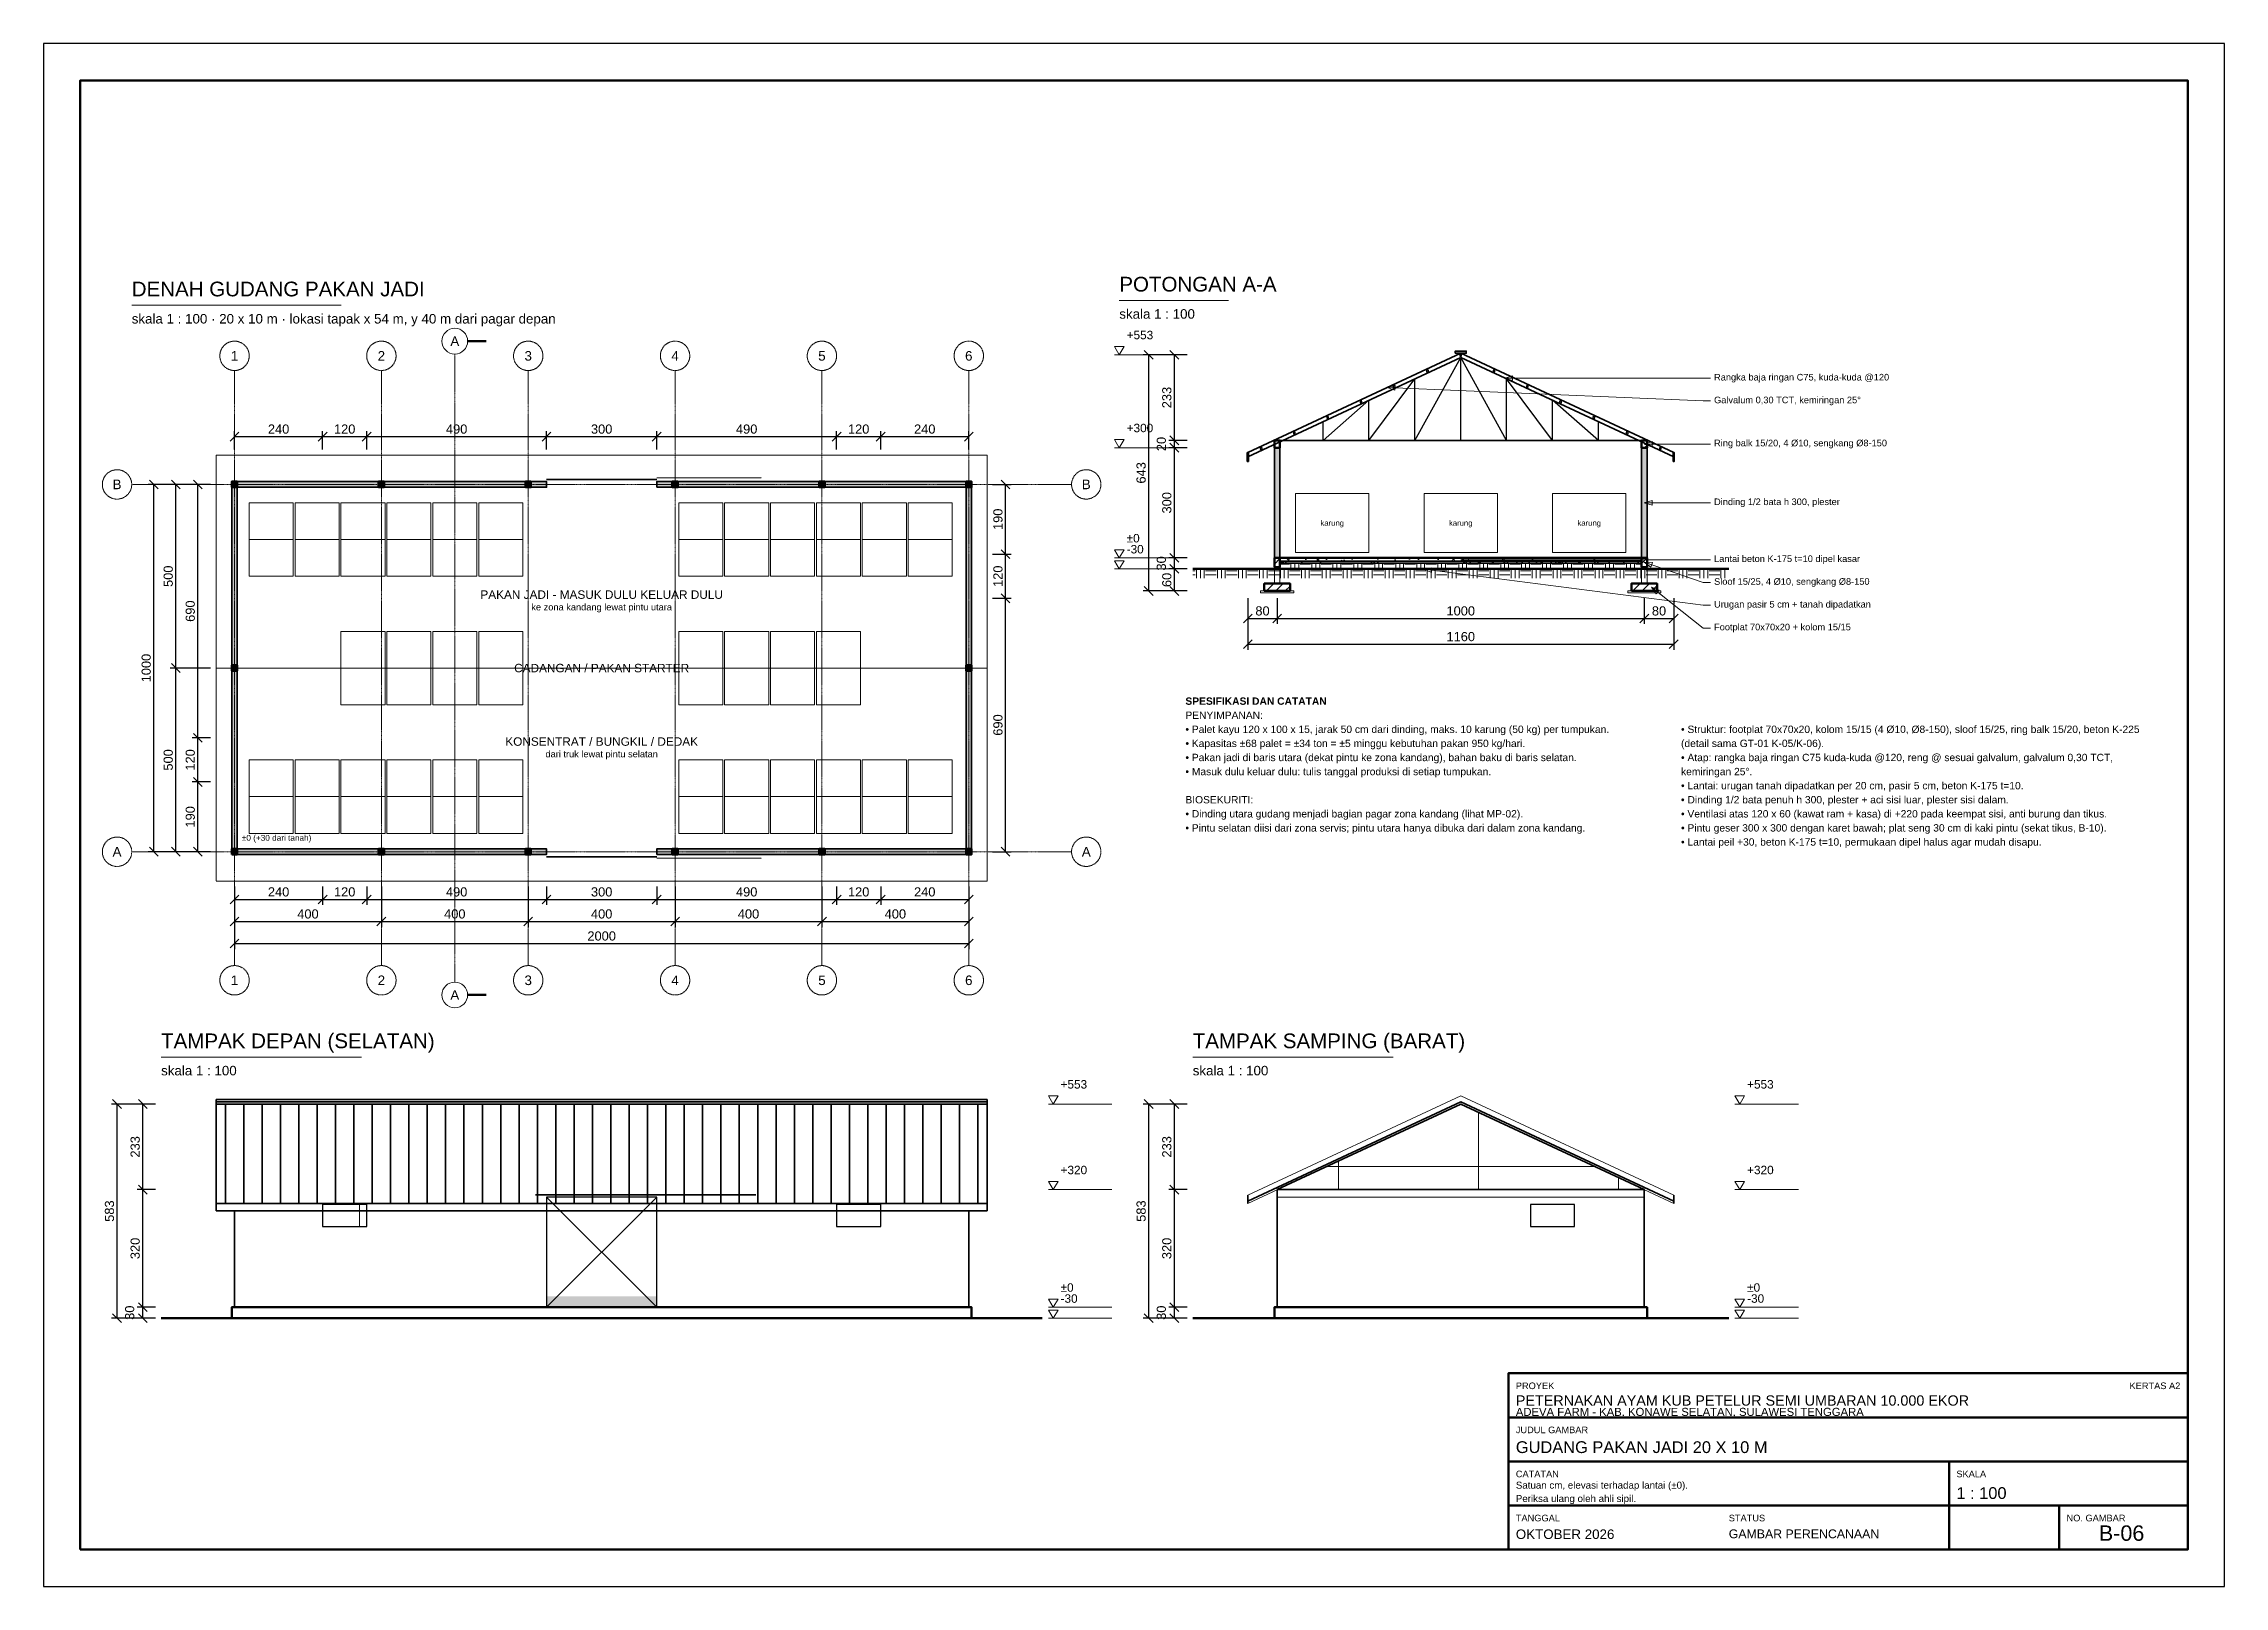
# Model space of a CAD drawing. Header units: centimetres. Extents: x 0 to 57986, y 0 to 4200.
# Drawn here: x 31525 to 37465, y 0 to 4200 of the extents above; entities that cross this region are included whole.
import ezdxf
from ezdxf.enums import TextEntityAlignment as Align

# ---------------------------------------------------------------- set-up
doc = ezdxf.new("R2010")
doc.units = ezdxf.units.CM
doc.linetypes.add('DASHDOT', pattern=[3.556, 2.54, -0.508, 0, -0.508])
doc.linetypes.add('DASHED', pattern=[1.524, 1.27, -0.254])
for name, color, linetype, lineweight in [('A-ATAP', 5, 'CONTINUOUS', 35), ('A-BAJA', 6, 'CONTINUOUS', 25), ('A-DIM', 140, 'CONTINUOUS', 13), ('A-DINDING', 32, 'CONTINUOUS', 35), ('A-FRAME', 7, 'CONTINUOUS', 50), ('A-GRID', 1, 'DASHDOT', 13), ('A-HATCH', 8, 'CONTINUOUS', 9), ('A-KAYU', 32, 'CONTINUOUS', 25), ('A-PERABOT', 8, 'CONTINUOUS', 18), ('A-STRUKTUR', 7, 'CONTINUOUS', 50), ('A-TANAH', 34, 'CONTINUOUS', 18), ('A-TEKS', 7, 'CONTINUOUS', 18), ('A-TERSEMBUNYI', 8, 'DASHED', 13)]:
    doc.layers.add(name, color=color, linetype=linetype, lineweight=lineweight)
doc.styles.add('ARIAL', font='arial.ttf')
doc.dimstyles.new('D100', dxfattribs={"dimtxt": 25, "dimasz": 20, "dimexe": 15, "dimexo": 15, "dimgap": 8, "dimtad": 1, "dimdec": 0, "dimtxsty": 'ARIAL', "dimtsz": 12, "dimcen": 2.5, "dimclrd": 140, "dimclre": 140, "dimclrt": 250, "dimazin": 3, "dimtfac": 1, "dimtmove": 0, "dimatfit": 3})

msp = doc.modelspace()

# ---------------------------------------------------------------- texts
at = {"layer": 'A-TEKS', "style": 'ARIAL'}
for s, height, p in [('POTONGAN A-A', 40, (34455, 3513.15)), ('DENAH GUDANG PAKAN JADI', 40, (31765, 3500)), ('+553', 23, (34475, 3388.35)), ('+300', 23, (34475, 3135.2)), ('±0', 23, (34475, 2835.2)), ('-30', 23, (34475, 2805.2)), ('±0 (+30 dari tanah)', 16, (32065, 2025)), ('TAMPAK DEPAN (SELATAN)', 40, (31845, 1453.15)), ('TAMPAK SAMPING (BARAT)', 40, (34655, 1453.15)), ('+553', 23, (34295, 1348.35)), ('+553', 23, (36165, 1348.35)), ('+320', 23, (34295, 1115.2)), ('+320', 23, (36165, 1115.2)), ('±0', 23, (34295, 795.2)), ('-30', 23, (34295, 765.2)), ('±0', 23, (36165, 795.2)), ('-30', 23, (36165, 765.2))]:
    msp.add_text(s, height=height, dxfattribs=at).set_placement(p, align=Align.BOTTOM_LEFT)
for s, height, p in [('skala 1 : 100 · 20 x 10 m · lokasi tapak x 54 m, y 40 m dari pagar depan', 26, (31765, 3464)), ('skala 1 : 100', 26, (34455, 3477.15)), ('skala 1 : 100', 26, (31845, 1417.15)), ('skala 1 : 100', 26, (34655, 1417.15)), ('PROYEK', 18, (35535, 555)), ('ADEVA FARM - KAB. KONAWE SELATAN, SULAWESI TENGGARA', 22, (35535, 486)), ('PETERNAKAN AYAM KUB PETELUR SEMI UMBARAN 10.000 EKOR', 28, (35535, 520)), ('JUDUL GAMBAR', 18, (35535, 435)), ('GUDANG PAKAN JADI 20 X 10 M', 32, (35535, 395)), ('CATATAN', 18, (35535, 315)), ('SKALA', 18, (36735, 315)), ('1 : 100', 32, (36735, 270)), ('TANGGAL', 18, (35535, 195)), ('STATUS', 18, (36115, 195)), ('NO. GAMBAR', 18, (37035, 195)), ('OKTOBER 2026', 26, (35535, 155)), ('GAMBAR PERENCANAAN', 24, (36115, 155))]:
    msp.add_text(s, height=height, dxfattribs=at).set_placement(p, align=Align.TOP_LEFT)
for s, height, p in [('A', 26, (32645, 3390)), ('1', 26, (32045, 3350)), ('2', 26, (32445, 3350)), ('3', 26, (32845, 3350)), ('4', 26, (33245, 3350)), ('5', 26, (33645, 3350)), ('6', 26, (34045, 3350)), ('B', 26, (31725, 3000)), ('B', 26, (34365, 3000)), ('karung', 15, (35035, 2895)), ('karung', 15, (35385, 2895)), ('karung', 15, (35735, 2895)), ('PAKAN JADI - MASUK DULU KELUAR DULU', 23, (33045, 2700)), ('ke zona kandang lewat pintu utara', 18, (33045, 2666)), ('CADANGAN / PAKAN STARTER', 23, (33045, 2500)), ('KONSENTRAT / BUNGKIL / DEDAK', 23, (33045, 2300)), ('dari truk lewat pintu selatan', 18, (33045, 2266)), ('A', 26, (31725, 2000)), ('A', 26, (34365, 2000)), ('2', 26, (32445, 1650)), ('3', 26, (32845, 1650)), ('6', 26, (34045, 1650)), ('1', 26, (32045, 1650)), ('A', 26, (32645, 1610)), ('4', 26, (33245, 1650)), ('5', 26, (33645, 1650)), ('B-06', 42, (37185, 145))]:
    msp.add_text(s, height=height, dxfattribs=at).set_placement(p, align=Align.MIDDLE_CENTER)
msp.add_text('KERTAS A2', height=18, dxfattribs=at).set_placement((37345, 555), align=Align.TOP_RIGHT)
at = {"layer": 'A-TEKS', "line_spacing_factor": 1.15, "style": 'ARIAL'}
for s, insert, char_height, attachment_point in [('Rangka baja ringan C75, kuda-kuda @120', (36075, 3289.2), 18, 4), ('Galvalum 0,30 TCT, kemiringan 25°', (36075, 3227.2), 18, 4), ('Ring balk 15/20, 4 Ø10, sengkang Ø8-150', (36075, 3110), 18, 4), ('Dinding 1/2 bata h 300, plester', (36075, 2950), 18, 4), ('Lantai beton K-175 t=10 dipel kasar', (36075, 2795), 18, 4), ('Sloof 15/25, 4 Ø10, sengkang Ø8-150', (36075, 2733), 18, 4), ('Urugan pasir 5 cm + tanah dipadatkan', (36075, 2671), 18, 4), ('Footplat 70x70x20 + kolom 15/15', (36075, 2609), 18, 4), ('Satuan cm, elevasi terhadap lantai (±0).\\PPeriksa ulang oleh ahli sipil.', (35535, 285), 19, 1)]:
    msp.add_mtext(s, dxfattribs=dict(at, insert=insert, char_height=char_height, attachment_point=attachment_point))
at = {"layer": 'A-TEKS', "char_height": 20, "width": 1280, "attachment_point": 1, "line_spacing_factor": 1.15, "style": 'ARIAL'}
for s, insert in [('{\\fArial|b1;SPESIFIKASI DAN CATATAN}\\PPENYIMPANAN:\\P• Palet kayu 120 x 100 x 15, jarak 50 cm dari dinding, maks. 10 karung (50 kg) per tumpukan.\\P• Kapasitas ±68 palet = ±34 ton = ±5 minggu kebutuhan pakan 950 kg/hari.\\P• Pakan jadi di baris utara (dekat pintu ke zona kandang), bahan baku di baris selatan.\\P• Masuk dulu keluar dulu: tulis tanggal produksi di setiap tumpukan.\\P\\PBIOSEKURITI:\\P• Dinding utara gudang menjadi bagian pagar zona kandang (lihat MP-02).\\P• Pintu selatan diisi dari zona servis; pintu utara hanya dibuka dari dalam zona kandang.', (34635, 2420)), ('{\\fArial|b1;}\\P\\P• Struktur: footplat 70x70x20, kolom 15/15 (4 Ø10, Ø8-150), sloof 15/25, ring balk 15/20, beton K-225 (detail sama GT-01 K-05/K-06).\\P• Atap: rangka baja ringan C75 kuda-kuda @120, reng @ sesuai galvalum, galvalum 0,30 TCT, kemiringan 25°.\\P• Lantai: urugan tanah dipadatkan per 20 cm, pasir 5 cm, beton K-175 t=10.\\P• Dinding 1/2 bata penuh h 300, plester + aci sisi luar, plester sisi dalam.\\P• Ventilasi atas 120 x 60 (kawat ram + kasa) di +220 pada keempat sisi, anti burung dan tikus.\\P• Pintu geser 300 x 300 dengan karet bawah; plat seng 30 cm di kaki pintu (sekat tikus, B-10).\\P• Lantai peil +30, beton K-175 t=10, permukaan dipel halus agar mudah disapu.', (35985, 2420))]:
    msp.add_mtext(s, dxfattribs=dict(at, insert=insert))

# ---------------------------------------------------------------- dimensions: what is measured, and where the dimension line sits
at = {"layer": 'A-DIM'}
for base, p1, p2 in [((34535, 2710), (34655, 2710), (34655, 3353)), ((34605, 3120), (34655, 3120), (34655, 3353)), ((34605, 3100), (34655, 3100), (34655, 3120)), ((34605, 2800), (34655, 2800), (34655, 3100)), ((31825, 2000), (31995, 2000), (31995, 3000)), ((31885, 2500), (31995, 2500), (31995, 3000)), ((31945, 2310), (31995, 2310), (31995, 3000)), ((34145, 2810), (34095, 2810), (34095, 3000)), ((34145, 2690), (34095, 2690), (34095, 2810)), ((34605, 2770), (34655, 2770), (34655, 2800)), ((34605, 2710), (34655, 2710), (34655, 2770)), ((34145, 2000), (34095, 2000), (34095, 2690)), ((31885, 2000), (31995, 2000), (31995, 2500)), ((31945, 2190), (31995, 2190), (31995, 2310)), ((31945, 2000), (31995, 2000), (31995, 2190)), ((31725, 730), (31845, 730), (31845, 1313.15)), ((31795, 1080), (31845, 1080), (31845, 1313.15)), ((34535, 730), (34655, 730), (34655, 1313.15)), ((34605, 1080), (34655, 1080), (34655, 1313.15)), ((31795, 760), (31845, 760), (31845, 1080)), ((34605, 760), (34655, 760), (34655, 1080)), ((31795, 730), (31845, 730), (31845, 760)), ((34605, 730), (34655, 730), (34655, 760))]:
    msp.add_linear_dim(base=base, p1=p1, p2=p2, angle=90, dimstyle='D100', dxfattribs=at).render()
for base, p1, p2 in [((32045, 3130), (32045, 3080), (32285, 3080)), ((32285, 3130), (32285, 3080), (32405, 3080)), ((32405, 3130), (32405, 3080), (32895, 3080)), ((32895, 3130), (32895, 3080), (33195, 3080)), ((33195, 3130), (33195, 3080), (33685, 3080)), ((33685, 3130), (33685, 3080), (33805, 3080)), ((33805, 3130), (33805, 3080), (34045, 3080)), ((34805, 2635), (34805, 2705), (34885, 2705)), ((34805, 2565), (34805, 2705), (35965, 2705)), ((34885, 2635), (34885, 2705), (35885, 2705)), ((35885, 2635), (35885, 2705), (35965, 2705)), ((32045, 1870), (32045, 1920), (32285, 1920)), ((32045, 1810), (32045, 1920), (32445, 1920)), ((32045, 1750), (32045, 1920), (34045, 1920)), ((32285, 1870), (32285, 1920), (32405, 1920)), ((32405, 1870), (32405, 1920), (32895, 1920)), ((32445, 1810), (32445, 1920), (32845, 1920)), ((32845, 1810), (32845, 1920), (33245, 1920)), ((32895, 1870), (32895, 1920), (33195, 1920)), ((33195, 1870), (33195, 1920), (33685, 1920)), ((33245, 1810), (33245, 1920), (33645, 1920)), ((33645, 1810), (33645, 1920), (34045, 1920)), ((33685, 1870), (33685, 1920), (33805, 1920)), ((33805, 1870), (33805, 1920), (34045, 1920))]:
    msp.add_linear_dim(base=base, p1=p1, p2=p2, dimstyle='D100', dxfattribs=at).render()

# ---------------------------------------------------------------- hatches: boundary and pattern name
at = {"layer": 'A-HATCH'}
h = msp.add_hatch(dxfattribs=at)
h.set_pattern_fill('ANSI31', scale=5.7)
h.paths.add_polyline_path([(34877.5, 3100), (34892.5, 3100), (34892.5, 3120), (34877.5, 3120)])
at = {"layer": 'A-HATCH', "true_color": 0xe2ceb6}
h = msp.add_hatch(color=8, dxfattribs=at)
h.dxf.hatch_style = 1
h.paths.add_polyline_path([(34877.5, 2800), (34892.5, 2800), (34892.5, 3100), (34877.5, 3100)])
at = {"layer": 'A-HATCH'}
h = msp.add_hatch(dxfattribs=at)
h.set_pattern_fill('ANSI31', scale=5.7)
h.paths.add_polyline_path([(35877.5, 3100), (35892.5, 3100), (35892.5, 3120), (35877.5, 3120)])
at = {"layer": 'A-HATCH', "true_color": 0xe2ceb6}
h = msp.add_hatch(color=8, dxfattribs=at)
h.dxf.hatch_style = 1
h.paths.add_polyline_path([(35877.5, 2800), (35892.5, 2800), (35892.5, 3100), (35877.5, 3100)])
h = msp.add_hatch(color=8, dxfattribs=at)
h.dxf.hatch_style = 1
h.paths.add_polyline_path([(32037.5, 2992.5), (32895, 2992.5), (32895, 3007.5), (32037.5, 3007.5)])
h = msp.add_hatch(color=8, dxfattribs=at)
h.dxf.hatch_style = 1
h.paths.add_polyline_path([(32037.5, 1992.5), (32052.5, 1992.5), (32052.5, 3007.5), (32037.5, 3007.5)])
at = {"layer": 'A-HATCH'}
h = msp.add_hatch(color=8, dxfattribs=at)
h.dxf.hatch_style = 1
h.paths.add_polyline_path([(32037.5, 2992.5), (32052.5, 2992.5), (32052.5, 3007.5), (32037.5, 3007.5)])
h = msp.add_hatch(color=8, dxfattribs=at)
h.dxf.hatch_style = 1
h.paths.add_polyline_path([(32437.5, 2992.5), (32452.5, 2992.5), (32452.5, 3007.5), (32437.5, 3007.5)])
h = msp.add_hatch(color=8, dxfattribs=at)
h.dxf.hatch_style = 1
h.paths.add_polyline_path([(32837.5, 2992.5), (32852.5, 2992.5), (32852.5, 3007.5), (32837.5, 3007.5)])
at = {"layer": 'A-HATCH', "true_color": 0xe2ceb6}
h = msp.add_hatch(color=8, dxfattribs=at)
h.dxf.hatch_style = 1
h.paths.add_polyline_path([(33195, 2992.5), (34052.5, 2992.5), (34052.5, 3007.5), (33195, 3007.5)])
at = {"layer": 'A-HATCH'}
h = msp.add_hatch(color=8, dxfattribs=at)
h.dxf.hatch_style = 1
h.paths.add_polyline_path([(33237.5, 2992.5), (33252.5, 2992.5), (33252.5, 3007.5), (33237.5, 3007.5)])
h = msp.add_hatch(color=8, dxfattribs=at)
h.dxf.hatch_style = 1
h.paths.add_polyline_path([(33637.5, 2992.5), (33652.5, 2992.5), (33652.5, 3007.5), (33637.5, 3007.5)])
at = {"layer": 'A-HATCH', "true_color": 0xe2ceb6}
h = msp.add_hatch(color=8, dxfattribs=at)
h.dxf.hatch_style = 1
h.paths.add_polyline_path([(34037.5, 1992.5), (34052.5, 1992.5), (34052.5, 3007.5), (34037.5, 3007.5)])
at = {"layer": 'A-HATCH'}
h = msp.add_hatch(color=8, dxfattribs=at)
h.dxf.hatch_style = 1
h.paths.add_polyline_path([(34037.5, 2992.5), (34052.5, 2992.5), (34052.5, 3007.5), (34037.5, 3007.5)])
h = msp.add_hatch(dxfattribs=at)
h.set_pattern_fill('ANSI31', scale=5.7)
h.paths.add_polyline_path([(34877.5, 2775), (34892.5, 2775), (34892.5, 2800), (34877.5, 2800)])
h = msp.add_hatch(dxfattribs=at)
h.set_pattern_fill('AR-CONC', scale=0.35)
h.paths.add_polyline_path([(34892.5, 2790), (35877.5, 2790), (35877.5, 2800), (34892.5, 2800)])
h = msp.add_hatch(dxfattribs=at)
h.set_pattern_fill('ANSI31', scale=5.7)
h.paths.add_polyline_path([(35877.5, 2775), (35892.5, 2775), (35892.5, 2800), (35877.5, 2800)])
h = msp.add_hatch(dxfattribs=at)
h.set_pattern_fill('EARTH', scale=4.5)
h.paths.add_polyline_path([(34655, 2745), (36115, 2745), (36115, 2770), (34655, 2770)])
h = msp.add_hatch(dxfattribs=at)
h.set_pattern_fill('AR-SAND', scale=0.5)
h.paths.add_polyline_path([(34892.5, 2785), (35877.5, 2785), (35877.5, 2790), (34892.5, 2790)])
h = msp.add_hatch(dxfattribs=at)
h.set_pattern_fill('EARTH', scale=4.5)
h.paths.add_polyline_path([(34892.5, 2770), (35877.5, 2770), (35877.5, 2785), (34892.5, 2785)])
h = msp.add_hatch(dxfattribs=at)
h.set_pattern_fill('ANSI31', scale=5.7)
h.paths.add_polyline_path([(34850, 2710), (34920, 2710), (34920, 2730), (34850, 2730)])
h = msp.add_hatch(dxfattribs=at)
h.set_pattern_fill('ANSI31', scale=5.7)
h.paths.add_polyline_path([(35850, 2710), (35920, 2710), (35920, 2730), (35850, 2730)])
h = msp.add_hatch(color=8, dxfattribs=at)
h.dxf.hatch_style = 1
h.paths.add_polyline_path([(32037.5, 2492.5), (32052.5, 2492.5), (32052.5, 2507.5), (32037.5, 2507.5)])
h = msp.add_hatch(color=8, dxfattribs=at)
h.dxf.hatch_style = 1
h.paths.add_polyline_path([(34037.5, 2492.5), (34052.5, 2492.5), (34052.5, 2507.5), (34037.5, 2507.5)])
at = {"layer": 'A-HATCH', "true_color": 0xe2ceb6}
h = msp.add_hatch(color=8, dxfattribs=at)
h.dxf.hatch_style = 1
h.paths.add_polyline_path([(32037.5, 1992.5), (32895, 1992.5), (32895, 2007.5), (32037.5, 2007.5)])
at = {"layer": 'A-HATCH'}
h = msp.add_hatch(color=8, dxfattribs=at)
h.dxf.hatch_style = 1
h.paths.add_polyline_path([(32037.5, 1992.5), (32052.5, 1992.5), (32052.5, 2007.5), (32037.5, 2007.5)])
h = msp.add_hatch(color=8, dxfattribs=at)
h.dxf.hatch_style = 1
h.paths.add_polyline_path([(32437.5, 1992.5), (32452.5, 1992.5), (32452.5, 2007.5), (32437.5, 2007.5)])
h = msp.add_hatch(color=8, dxfattribs=at)
h.dxf.hatch_style = 1
h.paths.add_polyline_path([(32837.5, 1992.5), (32852.5, 1992.5), (32852.5, 2007.5), (32837.5, 2007.5)])
at = {"layer": 'A-HATCH', "true_color": 0xe2ceb6}
h = msp.add_hatch(color=8, dxfattribs=at)
h.dxf.hatch_style = 1
h.paths.add_polyline_path([(33195, 1992.5), (34052.5, 1992.5), (34052.5, 2007.5), (33195, 2007.5)])
at = {"layer": 'A-HATCH'}
h = msp.add_hatch(color=8, dxfattribs=at)
h.dxf.hatch_style = 1
h.paths.add_polyline_path([(33237.5, 1992.5), (33252.5, 1992.5), (33252.5, 2007.5), (33237.5, 2007.5)])
h = msp.add_hatch(color=8, dxfattribs=at)
h.dxf.hatch_style = 1
h.paths.add_polyline_path([(33637.5, 1992.5), (33652.5, 1992.5), (33652.5, 2007.5), (33637.5, 2007.5)])
h = msp.add_hatch(color=8, dxfattribs=at)
h.dxf.hatch_style = 1
h.paths.add_polyline_path([(34037.5, 1992.5), (34052.5, 1992.5), (34052.5, 2007.5), (34037.5, 2007.5)])
h = msp.add_hatch(dxfattribs=at)
h.set_pattern_fill('NET', scale=120)
h.paths.add_polyline_path([(34885, 1080), (35385, 1313.15), (35885, 1080)])
h = msp.add_hatch(dxfattribs=at)
h.set_pattern_fill('NET', scale=120)
h.paths.add_polyline_path([(32285, 980), (32405, 980), (32405, 1040), (32285, 1040)])
h = msp.add_hatch(dxfattribs=at)
h.set_pattern_fill('NET', scale=120)
h.paths.add_polyline_path([(33685, 980), (33805, 980), (33805, 1040), (33685, 1040)])
h = msp.add_hatch(dxfattribs=at)
h.set_pattern_fill('NET', scale=120)
h.paths.add_polyline_path([(35575, 980), (35695, 980), (35695, 1040), (35575, 1040)])
at = {"layer": 'A-HATCH', "true_color": 0xc8c8c8}
h = msp.add_hatch(color=8, dxfattribs=at)
h.dxf.hatch_style = 1
h.paths.add_polyline_path([(32895, 760), (33195, 760), (33195, 790), (32895, 790)])

# ---------------------------------------------------------------- linework, layer by layer
at = {"layer": 'A-ATAP'}
for p, q in [((32020, 1042.7), (32020, 1313.15)), ((32070, 1042.7), (32070, 1313.15)), ((32120, 1042.7), (32120, 1313.15)), ((32170, 1042.7), (32170, 1313.15)), ((32220, 1042.7), (32220, 1313.15)), ((32270, 1042.7), (32270, 1313.15)), ((32320, 1042.7), (32320, 1313.15)), ((32370, 1042.7), (32370, 1313.15)), ((32420, 1042.7), (32420, 1313.15)), ((32470, 1042.7), (32470, 1313.15)), ((32520, 1042.7), (32520, 1313.15)), ((32570, 1042.7), (32570, 1313.15)), ((32620, 1042.7), (32620, 1313.15)), ((32670, 1042.7), (32670, 1313.15)), ((32720, 1042.7), (32720, 1313.15)), ((32770, 1042.7), (32770, 1313.15)), ((32820, 1042.7), (32820, 1313.15)), ((32870, 1042.7), (32870, 1313.15)), ((32920, 1042.7), (32920, 1313.15)), ((32970, 1042.7), (32970, 1313.15)), ((33020, 1042.7), (33020, 1313.15)), ((33070, 1042.7), (33070, 1313.15)), ((33120, 1042.7), (33120, 1313.15)), ((33170, 1042.7), (33170, 1313.15)), ((33220, 1042.7), (33220, 1313.15)), ((33270, 1042.7), (33270, 1313.15)), ((33320, 1042.7), (33320, 1313.15)), ((33370, 1042.7), (33370, 1313.15)), ((33420, 1042.7), (33420, 1313.15)), ((33470, 1042.7), (33470, 1313.15)), ((33520, 1042.7), (33520, 1313.15)), ((33570, 1042.7), (33570, 1313.15)), ((33620, 1042.7), (33620, 1313.15)), ((33670, 1042.7), (33670, 1313.15)), ((33720, 1042.7), (33720, 1313.15)), ((33770, 1042.7), (33770, 1313.15)), ((33820, 1042.7), (33820, 1313.15)), ((33870, 1042.7), (33870, 1313.15)), ((33920, 1042.7), (33920, 1313.15)), ((33970, 1042.7), (33970, 1313.15)), ((34020, 1042.7), (34020, 1313.15)), ((34070, 1042.7), (34070, 1313.15)), ((34805, 1042.7), (34805, 1064.7)), ((35965, 1042.7), (35965, 1064.7))]:
    msp.add_line(p, q, dxfattribs=at)
at = {"layer": 'A-ATAP', "lineweight": 35}
for points in [[(34805, 3086.7), (35385, 3357.15), (35965, 3086.7)], [(34805, 1048.7), (35385, 1319.15), (35965, 1048.7)]]:
    msp.add_lwpolyline(points, dxfattribs=at)
at = {"layer": 'A-ATAP'}
for points in [[(35370, 3357.15), (35400, 3357.15), (35400, 3363.15), (35370, 3363.15)], [(34803.5, 3062.7), (34806.5, 3062.7), (34806.5, 3086.7), (34803.5, 3086.7)], [(35963.5, 3062.7), (35966.5, 3062.7), (35966.5, 3086.7), (35963.5, 3086.7)], [(31995, 1313.15), (34095, 1313.15), (34095, 1325.15), (31995, 1325.15)], [(31995, 1022.7), (34095, 1022.7), (34095, 1042.7), (31995, 1042.7)]]:
    msp.add_lwpolyline(points, close=True, dxfattribs=at)
at = {"layer": 'A-ATAP', "lineweight": 35}
msp.add_lwpolyline([(31995, 1042.7), (34095, 1042.7), (34095, 1319.15), (31995, 1319.15)], close=True, dxfattribs=at)
at = {"layer": 'A-ATAP', "lineweight": 18}
for points in [[(34805, 1064.7), (35385, 1335.15), (35965, 1064.7)], [(34805, 1042.7), (35385, 1313.15), (35965, 1042.7)]]:
    msp.add_lwpolyline(points, dxfattribs=at)
at = {"layer": 'A-BAJA'}
for p, q in [((35260, 3120), (35385, 3345.65)), ((35385, 3120), (35385, 3345.65)), ((35510, 3120), (35385, 3345.65)), ((35135, 3120), (35260, 3287.37)), ((35260, 3120), (35260, 3287.37)), ((35510, 3120), (35510, 3287.37)), ((35635, 3120), (35510, 3287.37)), ((35010, 3120), (35135, 3229.08)), ((35135, 3120), (35135, 3229.08)), ((35635, 3120), (35635, 3229.08)), ((35760, 3120), (35635, 3229.08)), ((35010, 3120), (35010, 3170.79)), ((35760, 3120), (35760, 3170.79))]:
    msp.add_line(p, q, dxfattribs=at)
at = {"layer": 'A-BAJA', "lineweight": 35}
for p, q in [((34885, 3120), (35885, 3120)), ((32865, 1066), (33465, 1066))]:
    msp.add_line(p, q, dxfattribs=at)
msp.add_lwpolyline([(34805, 3075.2), (35385, 3345.65), (35965, 3075.2)], dxfattribs=at)
at = {"layer": 'A-BAJA'}
for points in [[(35382.5, 3349.15), (35387.5, 3349.15), (35387.5, 3353.15), (35382.5, 3353.15)], [(35382.5, 3349.15), (35387.5, 3349.15), (35387.5, 3353.15), (35382.5, 3353.15)], [(35201.24, 3264.63), (35206.24, 3264.63), (35206.24, 3268.63), (35201.24, 3268.63)], [(35291.87, 3306.89), (35296.87, 3306.89), (35296.87, 3310.89), (35291.87, 3310.89)], [(35473.13, 3306.89), (35478.13, 3306.89), (35478.13, 3310.89), (35473.13, 3310.89)], [(35563.76, 3264.63), (35568.76, 3264.63), (35568.76, 3268.63), (35563.76, 3268.63)], [(35110.61, 3222.37), (35115.61, 3222.37), (35115.61, 3226.37), (35110.61, 3226.37)], [(35654.39, 3222.37), (35659.39, 3222.37), (35659.39, 3226.37), (35654.39, 3226.37)], [(35019.98, 3180.11), (35024.98, 3180.11), (35024.98, 3184.11), (35019.98, 3184.11)], [(35745.02, 3180.11), (35750.02, 3180.11), (35750.02, 3184.11), (35745.02, 3184.11)], [(34838.72, 3095.58), (34843.72, 3095.58), (34843.72, 3099.58), (34838.72, 3099.58)], [(34929.35, 3137.84), (34934.35, 3137.84), (34934.35, 3141.84), (34929.35, 3141.84)], [(35835.65, 3137.84), (35840.65, 3137.84), (35840.65, 3141.84), (35835.65, 3141.84)], [(35926.28, 3095.58), (35931.28, 3095.58), (35931.28, 3099.58), (35926.28, 3099.58)]]:
    msp.add_lwpolyline(points, close=True, dxfattribs=at)
at = {"layer": 'A-DIM'}
for p, q in [((34441.8, 3353.15), (34615, 3353.15)), ((34441.8, 3100), (34615, 3100)), ((34441.8, 2800), (34615, 2800)), ((34441.8, 2770), (34615, 2770)), ((34261.8, 1313.15), (34435, 1313.15)), ((36131.8, 1313.15), (36305, 1313.15)), ((34261.8, 1080), (34435, 1080)), ((36131.8, 1080), (36305, 1080)), ((34261.8, 760), (34435, 760)), ((34261.8, 730), (34435, 730)), ((36131.8, 760), (36305, 760)), ((36131.8, 730), (36305, 730))]:
    msp.add_line(p, q, dxfattribs=at)
for points in [[(34455, 3353.15), (34441.8, 3375.15), (34468.2, 3375.15)], [(35185, 3263.89), (35205.72, 3256.5), (35206.28, 3269.49)], [(35505, 3289.2), (35526.02, 3282.7), (35526.02, 3295.7)], [(34455, 3100), (34441.8, 3122), (34468.2, 3122)], [(35885, 3110), (35906.02, 3103.5), (35906.02, 3116.5)], [(35885, 2950), (35906.02, 2943.5), (35906.02, 2956.5)], [(34455, 2800), (34441.8, 2822), (34468.2, 2822)], [(34455, 2770), (34441.8, 2792), (34468.2, 2792)], [(35385, 2795), (35406.02, 2788.5), (35406.02, 2801.5)], [(35285, 2769.5), (35305.01, 2760.35), (35306.68, 2773.25)], [(35885, 2788), (35902.76, 2775.02), (35906.99, 2787.32)], [(35905, 2720), (35917.43, 2701.85), (35925.51, 2712.04)], [(34275, 1313.15), (34261.8, 1335.15), (34288.2, 1335.15)], [(36145, 1313.15), (36131.8, 1335.15), (36158.2, 1335.15)], [(34275, 1080), (34261.8, 1102), (34288.2, 1102)], [(36145, 1080), (36131.8, 1102), (36158.2, 1102)], [(34275, 760), (34261.8, 782), (34288.2, 782)], [(36145, 760), (36131.8, 782), (36158.2, 782)], [(34275, 730), (34261.8, 752), (34288.2, 752)], [(36145, 730), (36131.8, 752), (36158.2, 752)]]:
    msp.add_lwpolyline(points, close=True, dxfattribs=at)
for points in [[(35505, 3289.2), (36045, 3289.2), (36065, 3289.2)], [(35185, 3263.89), (36045, 3227.2), (36065, 3227.2)], [(35885, 3110), (36045, 3110), (36065, 3110)], [(35885, 2950), (36045, 2950), (36065, 2950)], [(35385, 2795), (36045, 2795), (36065, 2795)], [(35285, 2769.5), (36045, 2671), (36065, 2671)], [(35885, 2788), (36045, 2733), (36065, 2733)], [(35905, 2720), (36045, 2609), (36065, 2609)]]:
    msp.add_lwpolyline(points, dxfattribs=at)
at = {"layer": 'A-DINDING'}
for points in [[(34877.5, 2800), (34892.5, 2800), (34892.5, 3100), (34877.5, 3100)], [(35877.5, 2800), (35892.5, 2800), (35892.5, 3100), (35877.5, 3100)], [(32037.5, 2992.5), (32895, 2992.5), (32895, 3007.5), (32037.5, 3007.5)], [(32037.5, 1992.5), (32052.5, 1992.5), (32052.5, 3007.5), (32037.5, 3007.5)], [(33195, 2992.5), (34052.5, 2992.5), (34052.5, 3007.5), (33195, 3007.5)], [(34037.5, 1992.5), (34052.5, 1992.5), (34052.5, 3007.5), (34037.5, 3007.5)], [(32037.5, 1992.5), (32895, 1992.5), (32895, 2007.5), (32037.5, 2007.5)], [(33195, 1992.5), (34052.5, 1992.5), (34052.5, 2007.5), (33195, 2007.5)], [(34885, 1080), (35385, 1313.15), (35885, 1080)]]:
    msp.add_lwpolyline(points, close=True, dxfattribs=at)
for points in [[(34885, 1080), (34885, 760), (35885, 760), (35885, 1080)], [(32045, 1022.7), (32045, 760), (34045, 760), (34045, 1022.7)]]:
    msp.add_lwpolyline(points, dxfattribs=at)
at = {"layer": 'A-FRAME'}
for p, q in [((35515, 460), (37365, 460)), ((35515, 340), (37365, 340)), ((36715, 100), (36715, 340)), ((35515, 220), (37365, 220)), ((37015, 100), (37015, 220))]:
    msp.add_line(p, q, dxfattribs=at)
at = {"layer": 'A-FRAME', "lineweight": 25}
msp.add_lwpolyline([(31525, 0), (37465, 0), (37465, 4200), (31525, 4200)], close=True, dxfattribs=at)
at = {"layer": 'A-FRAME'}
for points in [[(31625, 100), (37365, 100), (37365, 4100), (31625, 4100)], [(35515, 100), (37365, 100), (37365, 580), (35515, 580)]]:
    msp.add_lwpolyline(points, close=True, dxfattribs=at)
at = {"layer": 'A-GRID'}
for p, q in [((32645, 1645), (32645, 3355)), ((32045, 1690), (32045, 3310)), ((32445, 1690), (32445, 3310)), ((32845, 1690), (32845, 3310)), ((33245, 1690), (33245, 3310)), ((33645, 1690), (33645, 3310)), ((34045, 1690), (34045, 3310)), ((31765, 3000), (34325, 3000)), ((31765, 2000), (34325, 2000))]:
    msp.add_line(p, q, dxfattribs=at)
for centre in [(32045, 3350), (32445, 3350), (32845, 3350), (33245, 3350), (33645, 3350), (34045, 3350), (31725, 3000), (34365, 3000), (31725, 2000), (34365, 2000), (32045, 1650), (32445, 1650), (32845, 1650), (33245, 1650), (33645, 1650), (34045, 1650)]:
    msp.add_circle(centre, 40, dxfattribs=at)
at = {"layer": 'A-HATCH'}
for points in [[(34892.5, 2785), (35877.5, 2785), (35877.5, 2790), (34892.5, 2790)], [(34840, 2705), (34930, 2705), (34930, 2710), (34840, 2710)], [(35840, 2705), (35930, 2705), (35930, 2710), (35840, 2710)]]:
    msp.add_lwpolyline(points, close=True, dxfattribs=at)
at = {"layer": 'A-KAYU', "lineweight": 35}
for p, q in [((32895, 3013.5), (33195, 3013.5)), ((32895, 1986.5), (33195, 1986.5))]:
    msp.add_line(p, q, dxfattribs=at)
at = {"layer": 'A-KAYU', "lineweight": 25}
for points in [[(32285, 980), (32405, 980), (32405, 1040), (32285, 1040)], [(32895, 760), (33195, 760), (33195, 1060), (32895, 1060)], [(33685, 980), (33805, 980), (33805, 1040), (33685, 1040)], [(35575, 980), (35695, 980), (35695, 1040), (35575, 1040)]]:
    msp.add_lwpolyline(points, close=True, dxfattribs=at)
at = {"layer": 'A-PERABOT'}
for p, q in [((32895, 760), (33195, 1060)), ((32895, 1060), (33195, 760)), ((34885, 1060), (35885, 1060))]:
    msp.add_line(p, q, dxfattribs=at)
for points in [[(34935, 2815), (35135, 2815), (35135, 2975), (34935, 2975)], [(35285, 2815), (35485, 2815), (35485, 2975), (35285, 2975)], [(35635, 2815), (35835, 2815), (35835, 2975), (35635, 2975)], [(32085, 2850), (32205, 2850), (32205, 2950), (32085, 2950)], [(32210, 2850), (32330, 2850), (32330, 2950), (32210, 2950)], [(32335, 2850), (32455, 2850), (32455, 2950), (32335, 2950)], [(32460, 2850), (32580, 2850), (32580, 2950), (32460, 2950)], [(32585, 2850), (32705, 2850), (32705, 2950), (32585, 2950)], [(32710, 2850), (32830, 2850), (32830, 2950), (32710, 2950)], [(33255, 2850), (33375, 2850), (33375, 2950), (33255, 2950)], [(33380, 2850), (33500, 2850), (33500, 2950), (33380, 2950)], [(33505, 2850), (33625, 2850), (33625, 2950), (33505, 2950)], [(33630, 2850), (33750, 2850), (33750, 2950), (33630, 2950)], [(33755, 2850), (33875, 2850), (33875, 2950), (33755, 2950)], [(33880, 2850), (34000, 2850), (34000, 2950), (33880, 2950)], [(32085, 2750), (32205, 2750), (32205, 2850), (32085, 2850)], [(32210, 2750), (32330, 2750), (32330, 2850), (32210, 2850)], [(32335, 2750), (32455, 2750), (32455, 2850), (32335, 2850)], [(32460, 2750), (32580, 2750), (32580, 2850), (32460, 2850)], [(32585, 2750), (32705, 2750), (32705, 2850), (32585, 2850)], [(32710, 2750), (32830, 2750), (32830, 2850), (32710, 2850)], [(33255, 2750), (33375, 2750), (33375, 2850), (33255, 2850)], [(33380, 2750), (33500, 2750), (33500, 2850), (33380, 2850)], [(33505, 2750), (33625, 2750), (33625, 2850), (33505, 2850)], [(33630, 2750), (33750, 2750), (33750, 2850), (33630, 2850)], [(33755, 2750), (33875, 2750), (33875, 2850), (33755, 2850)], [(33880, 2750), (34000, 2750), (34000, 2850), (33880, 2850)], [(32335, 2500), (32455, 2500), (32455, 2600), (32335, 2600)], [(32460, 2500), (32580, 2500), (32580, 2600), (32460, 2600)], [(32585, 2500), (32705, 2500), (32705, 2600), (32585, 2600)], [(32710, 2500), (32830, 2500), (32830, 2600), (32710, 2600)], [(33255, 2500), (33375, 2500), (33375, 2600), (33255, 2600)], [(33380, 2500), (33500, 2500), (33500, 2600), (33380, 2600)], [(33505, 2500), (33625, 2500), (33625, 2600), (33505, 2600)], [(33630, 2500), (33750, 2500), (33750, 2600), (33630, 2600)], [(32335, 2400), (32455, 2400), (32455, 2500), (32335, 2500)], [(32460, 2400), (32580, 2400), (32580, 2500), (32460, 2500)], [(32585, 2400), (32705, 2400), (32705, 2500), (32585, 2500)], [(32710, 2400), (32830, 2400), (32830, 2500), (32710, 2500)], [(33255, 2400), (33375, 2400), (33375, 2500), (33255, 2500)], [(33380, 2400), (33500, 2400), (33500, 2500), (33380, 2500)], [(33505, 2400), (33625, 2400), (33625, 2500), (33505, 2500)], [(33630, 2400), (33750, 2400), (33750, 2500), (33630, 2500)], [(32085, 2150), (32205, 2150), (32205, 2250), (32085, 2250)], [(32210, 2150), (32330, 2150), (32330, 2250), (32210, 2250)], [(32335, 2150), (32455, 2150), (32455, 2250), (32335, 2250)], [(32460, 2150), (32580, 2150), (32580, 2250), (32460, 2250)], [(32585, 2150), (32705, 2150), (32705, 2250), (32585, 2250)], [(32710, 2150), (32830, 2150), (32830, 2250), (32710, 2250)], [(33255, 2150), (33375, 2150), (33375, 2250), (33255, 2250)], [(33380, 2150), (33500, 2150), (33500, 2250), (33380, 2250)], [(33505, 2150), (33625, 2150), (33625, 2250), (33505, 2250)], [(33630, 2150), (33750, 2150), (33750, 2250), (33630, 2250)], [(33755, 2150), (33875, 2150), (33875, 2250), (33755, 2250)], [(33880, 2150), (34000, 2150), (34000, 2250), (33880, 2250)], [(32085, 2050), (32205, 2050), (32205, 2150), (32085, 2150)], [(32210, 2050), (32330, 2050), (32330, 2150), (32210, 2150)], [(32335, 2050), (32455, 2050), (32455, 2150), (32335, 2150)], [(32460, 2050), (32580, 2050), (32580, 2150), (32460, 2150)], [(32585, 2050), (32705, 2050), (32705, 2150), (32585, 2150)], [(32710, 2050), (32830, 2050), (32830, 2150), (32710, 2150)], [(33255, 2050), (33375, 2050), (33375, 2150), (33255, 2150)], [(33380, 2050), (33500, 2050), (33500, 2150), (33380, 2150)], [(33505, 2050), (33625, 2050), (33625, 2150), (33505, 2150)], [(33630, 2050), (33750, 2050), (33750, 2150), (33630, 2150)], [(33755, 2050), (33875, 2050), (33875, 2150), (33755, 2150)], [(33880, 2050), (34000, 2050), (34000, 2150), (33880, 2150)]]:
    msp.add_lwpolyline(points, close=True, dxfattribs=at)
at = {"layer": 'A-STRUKTUR'}
for points in [[(34877.5, 3100), (34892.5, 3100), (34892.5, 3120), (34877.5, 3120)], [(35877.5, 3100), (35892.5, 3100), (35892.5, 3120), (35877.5, 3120)], [(32037.5, 2992.5), (32052.5, 2992.5), (32052.5, 3007.5), (32037.5, 3007.5)], [(32437.5, 2992.5), (32452.5, 2992.5), (32452.5, 3007.5), (32437.5, 3007.5)], [(32837.5, 2992.5), (32852.5, 2992.5), (32852.5, 3007.5), (32837.5, 3007.5)], [(33237.5, 2992.5), (33252.5, 2992.5), (33252.5, 3007.5), (33237.5, 3007.5)], [(33637.5, 2992.5), (33652.5, 2992.5), (33652.5, 3007.5), (33637.5, 3007.5)], [(34037.5, 2992.5), (34052.5, 2992.5), (34052.5, 3007.5), (34037.5, 3007.5)], [(34877.5, 2775), (34892.5, 2775), (34892.5, 2800), (34877.5, 2800)], [(34892.5, 2790), (35877.5, 2790), (35877.5, 2800), (34892.5, 2800)], [(35877.5, 2775), (35892.5, 2775), (35892.5, 2800), (35877.5, 2800)], [(34850, 2710), (34920, 2710), (34920, 2730), (34850, 2730)], [(35850, 2710), (35920, 2710), (35920, 2730), (35850, 2730)], [(32037.5, 2492.5), (32052.5, 2492.5), (32052.5, 2507.5), (32037.5, 2507.5)], [(34037.5, 2492.5), (34052.5, 2492.5), (34052.5, 2507.5), (34037.5, 2507.5)], [(32037.5, 1992.5), (32052.5, 1992.5), (32052.5, 2007.5), (32037.5, 2007.5)], [(32437.5, 1992.5), (32452.5, 1992.5), (32452.5, 2007.5), (32437.5, 2007.5)], [(32837.5, 1992.5), (32852.5, 1992.5), (32852.5, 2007.5), (32837.5, 2007.5)], [(33237.5, 1992.5), (33252.5, 1992.5), (33252.5, 2007.5), (33237.5, 2007.5)], [(33637.5, 1992.5), (33652.5, 1992.5), (33652.5, 2007.5), (33637.5, 2007.5)], [(34037.5, 1992.5), (34052.5, 1992.5), (34052.5, 2007.5), (34037.5, 2007.5)], [(32037.5, 730), (34052.5, 730), (34052.5, 760), (32037.5, 760)], [(34877.5, 730), (35892.5, 730), (35892.5, 760), (34877.5, 760)]]:
    msp.add_lwpolyline(points, close=True, dxfattribs=at)
at = {"layer": 'A-TANAH', "lineweight": 50}
for p, q in [((34655, 2770), (36115, 2770)), ((31845, 730), (34245, 730)), ((34655, 730), (36115, 730))]:
    msp.add_line(p, q, dxfattribs=at)
at = {"layer": 'A-TEKS'}
for p, q in [((31765, 3488), (32335.4, 3488)), ((34455, 3501.15), (34752.6, 3501.15)), ((31845, 1441.15), (32390.6, 1441.15)), ((34655, 1441.15), (35200.6, 1441.15))]:
    msp.add_line(p, q, dxfattribs=at)
at = {"layer": 'A-TEKS', "lineweight": 50}
for points in [[(32680, 3390), (32730, 3390)], [(32680, 1610), (32730, 1610)]]:
    msp.add_lwpolyline(points, dxfattribs=at)
at = {"layer": 'A-TEKS'}
for centre in [(32645, 3390), (32645, 1610)]:
    msp.add_circle(centre, 35, dxfattribs=at)
at = {"layer": 'A-TERSEMBUNYI'}
for p, q in [((32285, 3000), (32405, 3000)), ((33195, 3017.5), (33480, 3017.5)), ((33685, 3000), (33805, 3000)), ((34045, 2690), (34045, 2810)), ((31995, 2500), (34095, 2500)), ((32045, 2190), (32045, 2310)), ((32285, 2000), (32405, 2000)), ((33195, 1982.5), (33480, 1982.5)), ((33685, 2000), (33805, 2000))]:
    msp.add_line(p, q, dxfattribs=at)
for points in [[(31995, 1920), (34095, 1920), (34095, 3080), (31995, 3080)], [(34877.5, 2730), (34892.5, 2730), (34892.5, 2775), (34877.5, 2775)], [(35877.5, 2730), (35892.5, 2730), (35892.5, 2775), (35877.5, 2775)]]:
    msp.add_lwpolyline(points, close=True, dxfattribs=at)

msp.set_redraw_order([(e.dxf.handle, doc.entitydb.next_handle()) for e in msp.query("TEXT MTEXT ATTDEF DIMENSION ARC_DIMENSION")])  # texts and dimensions are drawn at this point

doc.saveas('drawing.dxf')
